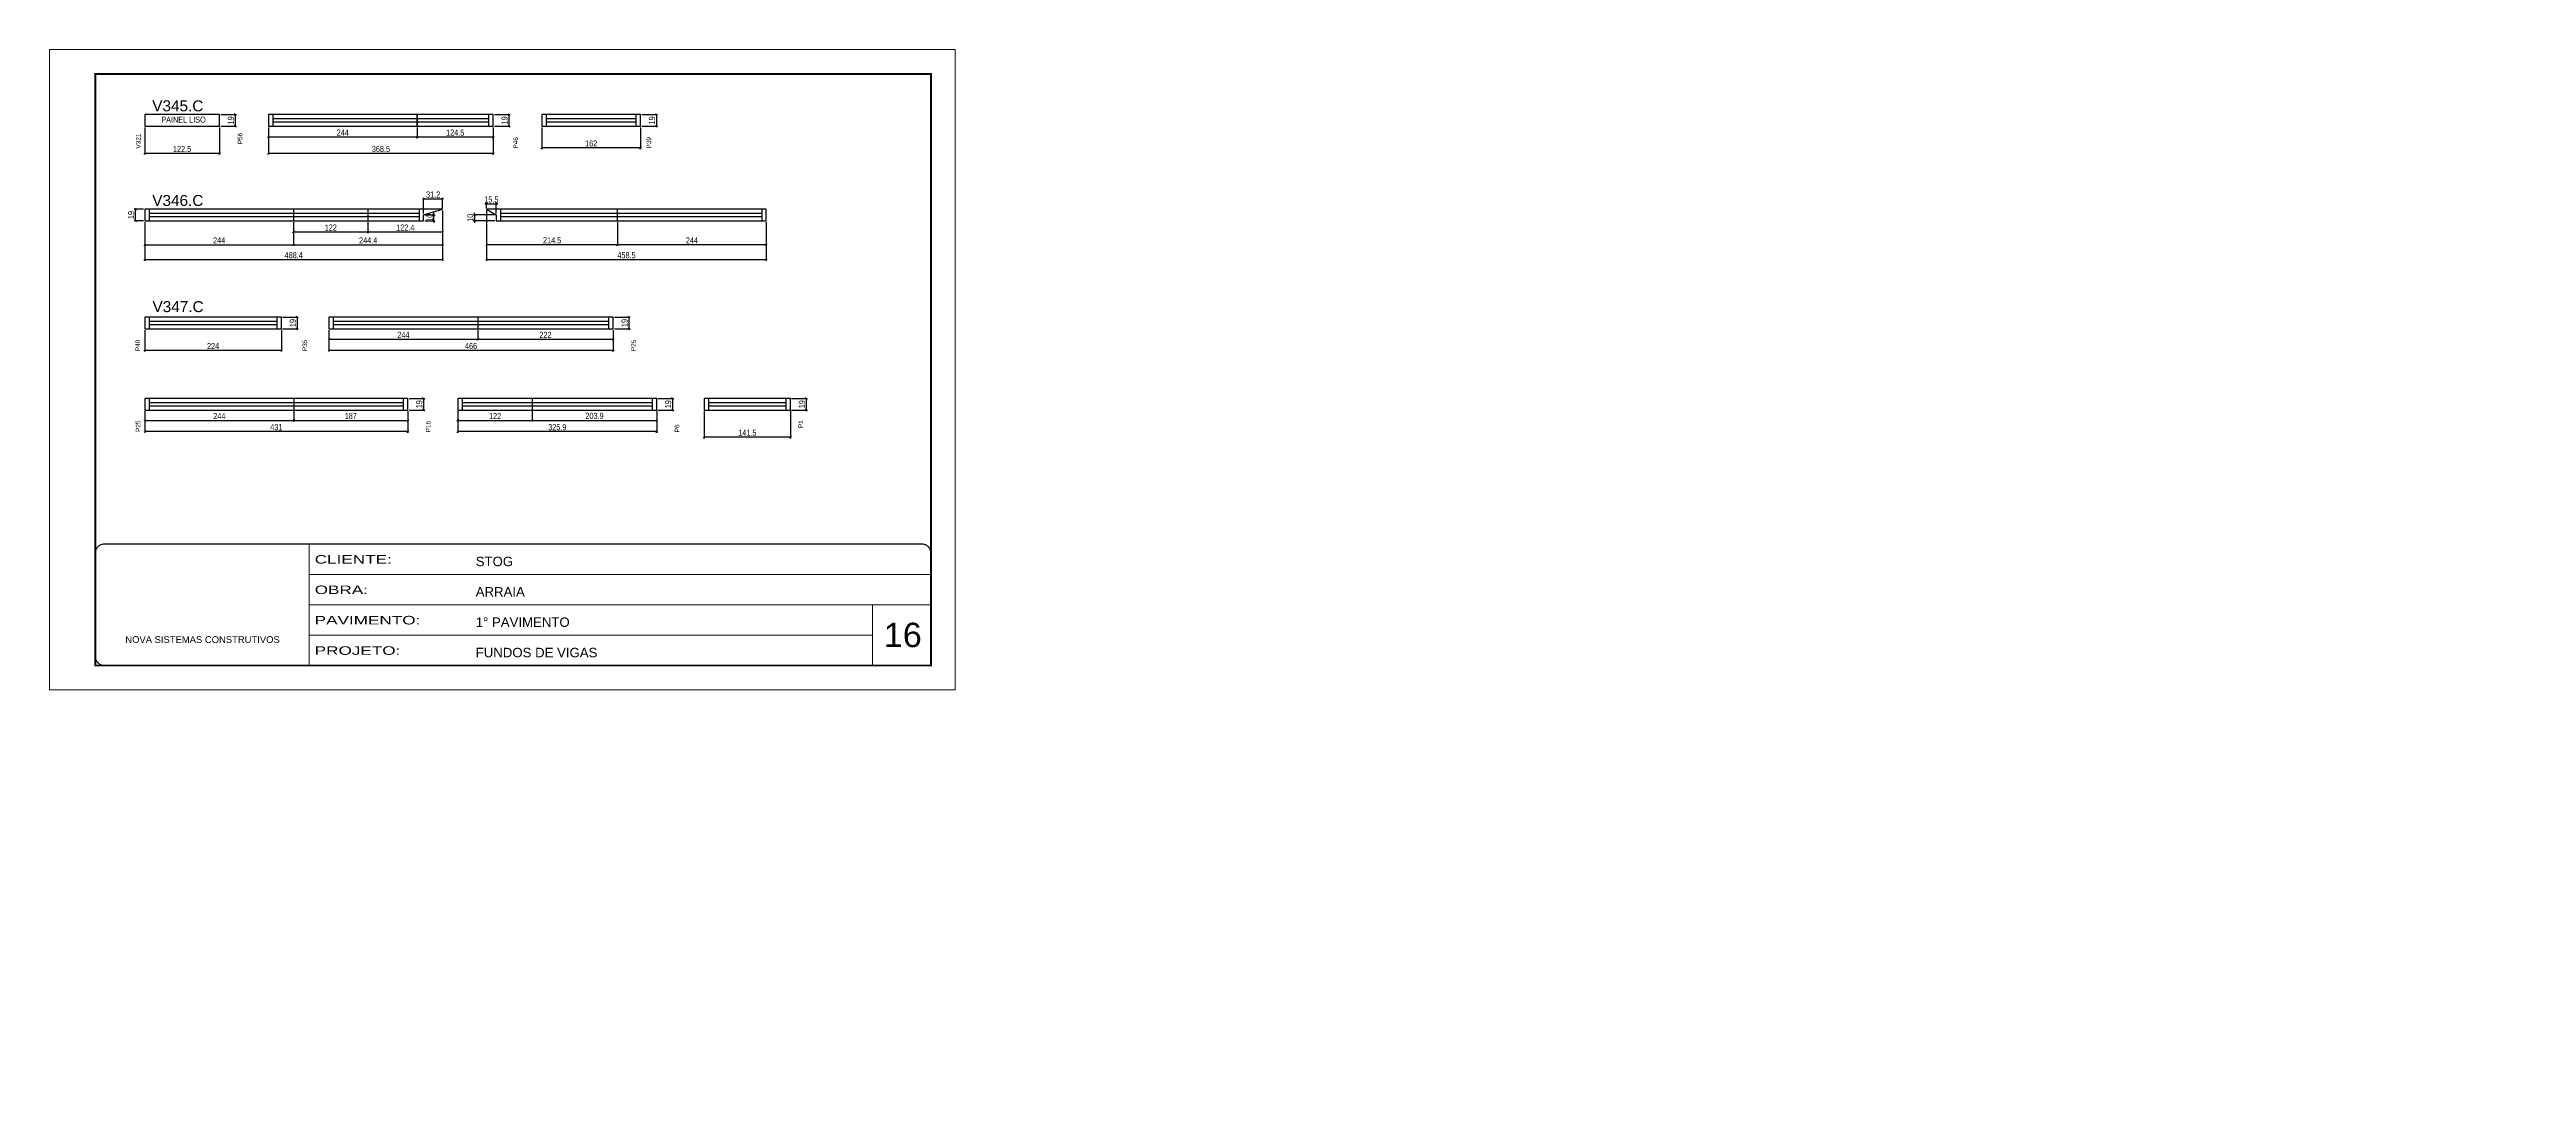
# Model space of a CAD drawing. Extents: x -3394 to 16474, y 3662 to 14397.
# Drawn here: x 9027 to 13088, y 9251 to 10951 of the extents above; entities that cross this region are included whole.
import ezdxf

# ---------------------------------------------------------------- set-up
doc = ezdxf.new("R2010")
doc.units = 0
doc.linetypes.add('CONTINUO', pattern=[0])
doc.linetypes.add('DASHED', pattern=[0.75, 0.5, -0.25])
doc.layers.get('0').update_dxf_attribs({"linetype": 'CONTINUOUS'})
doc.layers.get('Defpoints').update_dxf_attribs({"linetype": 'CONTINUOUS'})
for name, color, linetype in [('23', 7, 'CONTINUOUS'), ('COTA', 241, 'CONTINUOUS'), ('NOMENCLATURA', 7, 'CONTINUOUS'), ('Painéis', 200, 'CONTINUOUS'), ('SARR_2.2x7', 40, 'CONTINUOUS')]:
    doc.layers.add(name, color=color, linetype=linetype)
for name, color, linetype, lineweight in [('CARIMBO', 255, 'CONTINUOUS', 9), ('Folhas', 255, 'CONTINUOUS', 9), ('SARRAFO DE PRESSAO', 251, 'DASHED', 9)]:
    doc.layers.add(name, color=color, linetype=linetype, lineweight=lineweight)
doc.styles.add('ARIAL', font='arial.ttf')
doc.styles.add('COTA TECNICA', font='techl___.ttf', dxfattribs={"height": 10})
doc.styles.add('Tecnologia', font='')
doc.styles.get('Tecnologia').set_extended_font_data('Forgotten Futurist')
doc.dimstyles.new('PAINEL', dxfattribs={"dimtxt": 10, "dimasz": 3, "dimexe": 3, "dimexo": 3, "dimgap": 3, "dimtad": 1, "dimdec": 1, "dimzin": 12, "dimdsep": 46, "dimtxsty": 'COTA TECNICA', "dimblk1": 'OBLIQUE', "dimblk2": 'OBLIQUE', "dimsah": 1, "dimcen": 0.9, "dimclrd": 4, "dimclre": 4, "dimclrt": 240, "dimadec": 1, "dimazin": 3, "dimtfac": 1, "dimtdec": 1, "dimtmove": 0, "dimatfit": 3, "dimfxl": 1, "dimtolj": 1, "dimtzin": 12, "dimarcsym": 0})
pattern_1 = [(0, (0, 0), (0, 6.985), [5.08, -1.905]), (90, (0, 0), (-6.985, 4e-16), [5.08, -1.905])]

msp = doc.modelspace()

# ---------------------------------------------------------------- texts
at = {"layer": 'CARIMBO', "style": 'ARIAL'}
msp.add_text('16', height=40, dxfattribs=at).set_placement((10395.07, 9970.97))
at = {"layer": 'COTA', "color": 240, "linetype": 'Continuous', "insert": (9246.82, 10835.78), "char_height": 10, "attachment_point": 5, "style": 'COTA TECNICA'}
msp.add_mtext('\\A1;PAINEL LISO', dxfattribs=at)
at = {"layer": 'NOMENCLATURA', "linetype": 'Continuous', "style": 'ARIAL'}
for s, p in [('V345.C', (9195.58, 10849.52)), ('V346.C', (9195.58, 10694.33)), ('V347.C', (9196, 10520.29))]:
    msp.add_text(s, height=18, dxfattribs=at).set_placement(p)
for s, p in [('V321', (9176.55, 10788.4)), ('P56', (9343.39, 10795.44)), ('P46', (9795.06, 10788.4)), ('P39', (10013.63, 10788.4)), ('P40', (9175.66, 10456.2)), ('P35', (9449.5, 10456.2)), ('P25', (9988.4, 10456.2)), ('P25', (9176.24, 10323.7)), ('P16', (9651.72, 10323.06)), ('P6', (10059.76, 10323.06)), ('P1', (10262.59, 10330.09))]:
    msp.add_text(s, height=7.567, rotation=90, dxfattribs=at).set_placement(p)

# ---------------------------------------------------------------- blocks, each defined once
blk = doc.blocks.new('9999999999')
at = {"color": 30, "linetype": 'CONTINUO'}
for p, q in [((98564.6, 34230.2), (98564.6, 34429.4)), ((98564.6, 34379.6), (99584, 34379.6)), ((98564.6, 34329.8), (99488, 34329.8)), ((99584, 34329.8), (99488, 34329.8)), ((99488, 34329.8), (99488, 34230.2)), ((98564.6, 34280), (99488, 34280))]:
    blk.add_line(p, q, dxfattribs=at)
at = {"color": 30, "linetype": 'CONTINUO', "const_width": 2}
blk.add_lwpolyline([(99584, 34230.2), (99584, 34414.4, 0.414214), (99569, 34429.4), (98229, 34429.4, 0.414214), (98214, 34414.4), (98214, 34245.2, 0.414214), (98229, 34230.2), (99584, 34230.2)], format="xyb", dxfattribs=at)
at = {"layer": 'Folhas'}
blk.add_lwpolyline([(98139, 34190.2), (99624, 34190.2), (99624, 35240.2), (98139, 35240.2)], close=True, dxfattribs=at)
at = {"layer": 'Folhas', "color": 30, "const_width": 3}
blk.add_lwpolyline([(98214, 34230.2), (99584, 34230.2), (99584, 35200.2), (98214, 35200.2)], close=True, dxfattribs=at)
at = {"color": 7, "linetype": 'Continuous', "ltscale": 5, "style": 'ARIAL'}
for s, height, p in [('STOG', 15.48, (98837.7, 34393.1)), ('ARRAIA', 15.48, (98837.7, 34343.3)), ('NOVA SISTEMAS CONSTRUTIVOS', 11.059, (98263.2, 34267.2)), ('1° PAVIMENTO', 15.483, (98837.7, 34293.5)), ('FUNDOS DE VIGAS', 15.483, (98837.7, 34243.7))]:
    blk.add_text(s, height=height, dxfattribs=at).set_placement(p)
at = {"layer": 'Folhas', "color": 7, "style": 'Tecnologia', "width": 1.5}
for s, p in [('CLIENTE:', (98573.7, 34397.2)), ('OBRA:', (98573.7, 34347.3)), ('PAVIMENTO:', (98573.7, 34297.5)), ('PROJETO:', (98573.7, 34247.7))]:
    blk.add_text(s, height=14, dxfattribs=at).set_placement(p)
blk = doc.blocks.new('_Oblique')
at = {"color": 0, "linetype": 'ByBlock', "lineweight": -2}
blk.add_line((-0.5, -0.5), (0.5, 0.5), dxfattribs=at)
blk = doc.blocks.new('*D437')
at = {"layer": 'COTA', "color": 4, "linetype": 'Continuous', "lineweight": -2, "transparency": 16777216}
for p, q in [((9307.8, 10844.1), (9333.6, 10844.1)), ((9331.6, 10844.1), (9331.6, 10825.1)), ((9307.8, 10825.1), (9333.6, 10825.1))]:
    blk.add_line(p, q, dxfattribs=at)
at = {"layer": 'Defpoints', "color": 0, "linetype": 'Continuous', "transparency": 16777216}
for p in [(9305.8, 10844.1), (9305.8, 10825.1), (9331.6, 10825.1)]:
    blk.add_point(p, dxfattribs=at)
at = {"layer": 'COTA', "color": 4, "linetype": 'Continuous', "lineweight": -2, "transparency": 16777216, "xscale": 3, "yscale": 3, "zscale": 3}
for p, rotation in [((9331.6, 10844.1), 90), ((9331.6, 10825.1), 270)]:
    blk.add_blockref('_Oblique', p, dxfattribs=dict(at, rotation=rotation))
at = {"layer": 'COTA', "color": 240, "linetype": 'Continuous', "transparency": 16777216, "insert": (9324.5, 10834.6), "char_height": 10, "attachment_point": 5, "rotation": 90, "style": 'COTA TECNICA'}
blk.add_mtext('\\A1;19', dxfattribs=at)
blk = doc.blocks.new('*D438')
at = {"layer": 'COTA', "color": 4, "linetype": 'Continuous', "lineweight": -2, "transparency": 16777216}
for p, q in [((9183.3, 10823.1), (9183.3, 10778.6)), ((9305.8, 10823.1), (9305.8, 10778.6)), ((9305.8, 10780.6), (9183.3, 10780.6))]:
    blk.add_line(p, q, dxfattribs=at)
at = {"layer": 'Defpoints', "color": 0, "linetype": 'Continuous', "transparency": 16777216}
for p in [(9183.3, 10825.1), (9305.8, 10825.1), (9183.3, 10780.6)]:
    blk.add_point(p, dxfattribs=at)
at = {"layer": 'COTA', "color": 4, "linetype": 'Continuous', "lineweight": -2, "transparency": 16777216, "xscale": 3, "yscale": 3, "zscale": 3, "rotation": 180}
blk.add_blockref('_Oblique', (9183.3, 10780.6), dxfattribs=at)
at = {"layer": 'COTA', "color": 4, "linetype": 'Continuous', "lineweight": -2, "transparency": 16777216, "xscale": 3, "yscale": 3, "zscale": 3}
blk.add_blockref('_Oblique', (9305.8, 10780.6), dxfattribs=at)
at = {"layer": 'COTA', "color": 240, "linetype": 'Continuous', "transparency": 16777216, "insert": (9244.5, 10787.7), "char_height": 10, "attachment_point": 5, "style": 'COTA TECNICA'}
blk.add_mtext('\\A1;122.5', dxfattribs=at)
blk = doc.blocks.new('*D440')
at = {"layer": 'COTA', "color": 4, "linetype": 'Continuous', "lineweight": -2, "transparency": 16777216}
for p, q in [((9756.5, 10844.1), (9782.4, 10844.1)), ((9780.4, 10844.1), (9780.4, 10825.1)), ((9756.5, 10825.1), (9782.4, 10825.1))]:
    blk.add_line(p, q, dxfattribs=at)
at = {"layer": 'Defpoints', "color": 0, "linetype": 'Continuous', "transparency": 16777216}
for p in [(9754.5, 10844.1), (9754.5, 10825.1), (9780.4, 10825.1)]:
    blk.add_point(p, dxfattribs=at)
at = {"layer": 'COTA', "color": 4, "linetype": 'Continuous', "lineweight": -2, "transparency": 16777216, "xscale": 3, "yscale": 3, "zscale": 3}
for p, rotation in [((9780.4, 10844.1), 90), ((9780.4, 10825.1), 270)]:
    blk.add_blockref('_Oblique', p, dxfattribs=dict(at, rotation=rotation))
at = {"layer": 'COTA', "color": 240, "linetype": 'Continuous', "transparency": 16777216, "insert": (9773.3, 10834.6), "char_height": 10, "attachment_point": 5, "rotation": 90, "style": 'COTA TECNICA'}
blk.add_mtext('\\A1;19', dxfattribs=at)
blk = doc.blocks.new('*D441')
at = {"layer": 'COTA', "color": 4, "linetype": 'Continuous', "lineweight": -2, "transparency": 16777216}
for p, q in [((9386, 10823.1), (9386, 10778.6)), ((9754.5, 10823.1), (9754.5, 10778.6)), ((9754.5, 10780.6), (9386, 10780.6))]:
    blk.add_line(p, q, dxfattribs=at)
at = {"layer": 'Defpoints', "color": 0, "linetype": 'Continuous', "transparency": 16777216}
for p in [(9386, 10825.1), (9754.5, 10825.1), (9386, 10780.6)]:
    blk.add_point(p, dxfattribs=at)
at = {"layer": 'COTA', "color": 4, "linetype": 'Continuous', "lineweight": -2, "transparency": 16777216, "xscale": 3, "yscale": 3, "zscale": 3, "rotation": 180}
blk.add_blockref('_Oblique', (9386, 10780.6), dxfattribs=at)
at = {"layer": 'COTA', "color": 4, "linetype": 'Continuous', "lineweight": -2, "transparency": 16777216, "xscale": 3, "yscale": 3, "zscale": 3}
blk.add_blockref('_Oblique', (9754.5, 10780.6), dxfattribs=at)
at = {"layer": 'COTA', "color": 240, "linetype": 'Continuous', "transparency": 16777216, "insert": (9570.5, 10787.8), "char_height": 10, "attachment_point": 5, "style": 'COTA TECNICA'}
blk.add_mtext('\\A1;368.5', dxfattribs=at)
blk = doc.blocks.new('*D439')
at = {"layer": 'COTA', "color": 4, "linetype": 'Continuous', "lineweight": -2, "transparency": 16777216}
for p, q in [((9630, 10823.1), (9630, 10805.5)), ((9630, 10807.5), (9754.5, 10807.5)), ((9754.5, 10823.1), (9754.5, 10805.5))]:
    blk.add_line(p, q, dxfattribs=at)
at = {"layer": 'Defpoints', "color": 0, "linetype": 'Continuous', "transparency": 16777216}
for p in [(9630, 10825.1), (9754.5, 10825.1), (9754.5, 10807.5)]:
    blk.add_point(p, dxfattribs=at)
at = {"layer": 'COTA', "color": 4, "linetype": 'Continuous', "lineweight": -2, "transparency": 16777216, "xscale": 3, "yscale": 3, "zscale": 3, "rotation": 180}
blk.add_blockref('_Oblique', (9630, 10807.5), dxfattribs=at)
at = {"layer": 'COTA', "color": 4, "linetype": 'Continuous', "lineweight": -2, "transparency": 16777216, "xscale": 3, "yscale": 3, "zscale": 3}
blk.add_blockref('_Oblique', (9754.5, 10807.5), dxfattribs=at)
at = {"layer": 'COTA', "color": 240, "linetype": 'Continuous', "transparency": 16777216, "insert": (9692.3, 10814.6), "char_height": 10, "attachment_point": 5, "style": 'COTA TECNICA'}
blk.add_mtext('\\A1;124.5', dxfattribs=at)
blk = doc.blocks.new('*D442')
at = {"layer": 'COTA', "color": 4, "linetype": 'Continuous', "lineweight": -2, "transparency": 16777216}
for p, q in [((9386, 10823.1), (9386, 10805.5)), ((9386, 10807.5), (9630, 10807.5)), ((9630, 10823.1), (9630, 10805.5))]:
    blk.add_line(p, q, dxfattribs=at)
at = {"layer": 'Defpoints', "color": 0, "linetype": 'Continuous', "transparency": 16777216}
for p in [(9386, 10825.1), (9630, 10825.1), (9630, 10807.5)]:
    blk.add_point(p, dxfattribs=at)
at = {"layer": 'COTA', "color": 4, "linetype": 'Continuous', "lineweight": -2, "transparency": 16777216, "xscale": 3, "yscale": 3, "zscale": 3, "rotation": 180}
blk.add_blockref('_Oblique', (9386, 10807.5), dxfattribs=at)
at = {"layer": 'COTA', "color": 4, "linetype": 'Continuous', "lineweight": -2, "transparency": 16777216, "xscale": 3, "yscale": 3, "zscale": 3}
blk.add_blockref('_Oblique', (9630, 10807.5), dxfattribs=at)
at = {"layer": 'COTA', "color": 240, "linetype": 'Continuous', "transparency": 16777216, "insert": (9508, 10814.6), "char_height": 10, "attachment_point": 5, "style": 'COTA TECNICA'}
blk.add_mtext('\\A1;244', dxfattribs=at)
blk = doc.blocks.new('*D443')
at = {"layer": 'COTA', "color": 4, "linetype": 'Continuous', "lineweight": -2, "transparency": 16777216}
for p, q in [((9183.3, 10667.9), (9183.3, 10628.7)), ((9427.3, 10667.9), (9427.3, 10628.7)), ((9183.3, 10630.7), (9427.3, 10630.7))]:
    blk.add_line(p, q, dxfattribs=at)
at = {"layer": 'Defpoints', "color": 0, "linetype": 'Continuous', "transparency": 16777216}
for p in [(9183.3, 10669.9), (9427.3, 10669.9), (9427.3, 10630.7)]:
    blk.add_point(p, dxfattribs=at)
at = {"layer": 'COTA', "color": 4, "linetype": 'Continuous', "lineweight": -2, "transparency": 16777216, "xscale": 3, "yscale": 3, "zscale": 3, "rotation": 180}
blk.add_blockref('_Oblique', (9183.3, 10630.7), dxfattribs=at)
at = {"layer": 'COTA', "color": 4, "linetype": 'Continuous', "lineweight": -2, "transparency": 16777216, "xscale": 3, "yscale": 3, "zscale": 3}
blk.add_blockref('_Oblique', (9427.3, 10630.7), dxfattribs=at)
at = {"layer": 'COTA', "color": 240, "linetype": 'Continuous', "transparency": 16777216, "insert": (9305.3, 10637.8), "char_height": 10, "attachment_point": 5, "style": 'COTA TECNICA'}
blk.add_mtext('\\A1;244', dxfattribs=at)
blk = doc.blocks.new('*D444')
at = {"layer": 'COTA', "color": 4, "linetype": 'Continuous', "lineweight": -2, "transparency": 16777216}
for p, q in [((9671.7, 10686.9), (9671.7, 10628.7)), ((9427.3, 10667.9), (9427.3, 10628.7)), ((9427.3, 10630.7), (9671.7, 10630.7))]:
    blk.add_line(p, q, dxfattribs=at)
at = {"layer": 'Defpoints', "color": 0, "linetype": 'Continuous', "transparency": 16777216}
for p in [(9671.7, 10688.9), (9427.3, 10669.9), (9671.7, 10630.7)]:
    blk.add_point(p, dxfattribs=at)
at = {"layer": 'COTA', "color": 4, "linetype": 'Continuous', "lineweight": -2, "transparency": 16777216, "xscale": 3, "yscale": 3, "zscale": 3, "rotation": 180}
blk.add_blockref('_Oblique', (9427.3, 10630.7), dxfattribs=at)
at = {"layer": 'COTA', "color": 4, "linetype": 'Continuous', "lineweight": -2, "transparency": 16777216, "xscale": 3, "yscale": 3, "zscale": 3}
blk.add_blockref('_Oblique', (9671.7, 10630.7), dxfattribs=at)
at = {"layer": 'COTA', "color": 240, "linetype": 'Continuous', "transparency": 16777216, "insert": (9549.5, 10637.8), "char_height": 10, "attachment_point": 5, "style": 'COTA TECNICA'}
blk.add_mtext('\\A1;244.4', dxfattribs=at)
blk = doc.blocks.new('*D445')
at = {"layer": 'COTA', "color": 4, "linetype": 'Continuous', "lineweight": -2, "transparency": 16777216}
for p, q in [((9427.3, 10667.9), (9427.3, 10649.9)), ((9427.3, 10651.9), (9549.3, 10651.9)), ((9549.3, 10667.9), (9549.3, 10649.9))]:
    blk.add_line(p, q, dxfattribs=at)
at = {"layer": 'Defpoints', "color": 0, "linetype": 'Continuous', "transparency": 16777216}
for p in [(9427.3, 10669.9), (9549.3, 10669.9), (9549.3, 10651.9)]:
    blk.add_point(p, dxfattribs=at)
at = {"layer": 'COTA', "color": 4, "linetype": 'Continuous', "lineweight": -2, "transparency": 16777216, "xscale": 3, "yscale": 3, "zscale": 3, "rotation": 180}
blk.add_blockref('_Oblique', (9427.3, 10651.9), dxfattribs=at)
at = {"layer": 'COTA', "color": 4, "linetype": 'Continuous', "lineweight": -2, "transparency": 16777216, "xscale": 3, "yscale": 3, "zscale": 3}
blk.add_blockref('_Oblique', (9549.3, 10651.9), dxfattribs=at)
at = {"layer": 'COTA', "color": 240, "linetype": 'Continuous', "transparency": 16777216, "insert": (9488.3, 10658.9), "char_height": 10, "attachment_point": 5, "style": 'COTA TECNICA'}
blk.add_mtext('\\A1;122', dxfattribs=at)
blk = doc.blocks.new('*D446')
at = {"layer": 'COTA', "color": 4, "linetype": 'Continuous', "lineweight": -2, "transparency": 16777216}
for p, q in [((9671.7, 10686.9), (9671.7, 10649.9)), ((9549.3, 10667.9), (9549.3, 10649.9)), ((9549.3, 10651.9), (9671.7, 10651.9))]:
    blk.add_line(p, q, dxfattribs=at)
at = {"layer": 'Defpoints', "color": 0, "linetype": 'Continuous', "transparency": 16777216}
for p in [(9671.7, 10688.9), (9549.3, 10669.9), (9671.7, 10651.9)]:
    blk.add_point(p, dxfattribs=at)
at = {"layer": 'COTA', "color": 4, "linetype": 'Continuous', "lineweight": -2, "transparency": 16777216, "xscale": 3, "yscale": 3, "zscale": 3, "rotation": 180}
blk.add_blockref('_Oblique', (9549.3, 10651.9), dxfattribs=at)
at = {"layer": 'COTA', "color": 4, "linetype": 'Continuous', "lineweight": -2, "transparency": 16777216, "xscale": 3, "yscale": 3, "zscale": 3}
blk.add_blockref('_Oblique', (9671.7, 10651.9), dxfattribs=at)
at = {"layer": 'COTA', "color": 240, "linetype": 'Continuous', "transparency": 16777216, "insert": (9610.5, 10658.9), "char_height": 10, "attachment_point": 5, "style": 'COTA TECNICA'}
blk.add_mtext('\\A1;122.4', dxfattribs=at)
blk = doc.blocks.new('*D447')
at = {"layer": 'COTA', "color": 4, "linetype": 'Continuous', "lineweight": -2, "transparency": 16777216}
for p, q in [((9181.3, 10688.9), (9166.1, 10688.9)), ((9168.1, 10669.9), (9168.1, 10688.9)), ((9181.3, 10669.9), (9166.1, 10669.9))]:
    blk.add_line(p, q, dxfattribs=at)
at = {"layer": 'Defpoints', "color": 0, "linetype": 'Continuous', "transparency": 16777216}
for p in [(9168.1, 10688.9), (9183.3, 10688.9), (9183.3, 10669.9)]:
    blk.add_point(p, dxfattribs=at)
at = {"layer": 'COTA', "color": 4, "linetype": 'Continuous', "lineweight": -2, "transparency": 16777216, "xscale": 3, "yscale": 3, "zscale": 3}
for p, rotation in [((9168.1, 10688.9), 90), ((9168.1, 10669.9), 270)]:
    blk.add_blockref('_Oblique', p, dxfattribs=dict(at, rotation=rotation))
at = {"layer": 'COTA', "color": 240, "linetype": 'Continuous', "transparency": 16777216, "insert": (9161, 10679.4), "char_height": 10, "attachment_point": 5, "rotation": 90, "style": 'COTA TECNICA'}
blk.add_mtext('\\A1;19', dxfattribs=at)
blk = doc.blocks.new('*D448')
at = {"layer": 'COTA', "color": 4, "linetype": 'Continuous', "lineweight": -2, "transparency": 16777216}
for p, q in [((9657.3, 10679.9), (9657.3, 10682.9)), ((9642.5, 10679.9), (9659.3, 10679.9)), ((9642.5, 10669.9), (9659.3, 10669.9)), ((9657.3, 10669.9), (9657.3, 10679.9)), ((9657.3, 10669.9), (9657.3, 10666.9))]:
    blk.add_line(p, q, dxfattribs=at)
at = {"layer": 'Defpoints', "color": 0, "linetype": 'Continuous', "transparency": 16777216}
for p in [(9640.5, 10679.9), (9640.5, 10669.9), (9657.3, 10679.9)]:
    blk.add_point(p, dxfattribs=at)
at = {"layer": 'COTA', "color": 4, "linetype": 'Continuous', "lineweight": -2, "transparency": 16777216, "xscale": 3, "yscale": 3, "zscale": 3}
for p, rotation in [((9657.3, 10679.9), 270), ((9657.3, 10669.9), 90)]:
    blk.add_blockref('_Oblique', p, dxfattribs=dict(at, rotation=rotation))
at = {"layer": 'COTA', "color": 240, "linetype": 'Continuous', "transparency": 16777216, "insert": (9650.2, 10674.9), "char_height": 10, "attachment_point": 5, "rotation": 90, "style": 'COTA TECNICA'}
blk.add_mtext('\\A1;10', dxfattribs=at)
blk = doc.blocks.new('*D449')
at = {"layer": 'COTA', "color": 4, "linetype": 'Continuous', "lineweight": -2, "transparency": 16777216}
for p, q in [((9640.5, 10681.9), (9640.5, 10707.8)), ((9640.5, 10705.8), (9671.7, 10705.8)), ((9671.7, 10690.9), (9671.7, 10707.8))]:
    blk.add_line(p, q, dxfattribs=at)
at = {"layer": 'Defpoints', "color": 0, "linetype": 'Continuous', "transparency": 16777216}
for p in [(9671.7, 10705.8), (9671.7, 10688.9), (9640.5, 10679.9)]:
    blk.add_point(p, dxfattribs=at)
at = {"layer": 'COTA', "color": 4, "linetype": 'Continuous', "lineweight": -2, "transparency": 16777216, "xscale": 3, "yscale": 3, "zscale": 3, "rotation": 180}
blk.add_blockref('_Oblique', (9640.5, 10705.8), dxfattribs=at)
at = {"layer": 'COTA', "color": 4, "linetype": 'Continuous', "lineweight": -2, "transparency": 16777216, "xscale": 3, "yscale": 3, "zscale": 3}
blk.add_blockref('_Oblique', (9671.7, 10705.8), dxfattribs=at)
at = {"layer": 'COTA', "color": 240, "linetype": 'Continuous', "transparency": 16777216, "insert": (9656.1, 10713), "char_height": 10, "attachment_point": 5, "style": 'COTA TECNICA'}
blk.add_mtext('\\A1;31.2', dxfattribs=at)
blk = doc.blocks.new('*D450')
at = {"layer": 'COTA', "color": 4, "linetype": 'Continuous', "lineweight": -2, "transparency": 16777216}
for p, q in [((9671.7, 10686.9), (9671.7, 10604.4)), ((9183.3, 10667.9), (9183.3, 10604.4)), ((9183.3, 10606.4), (9671.7, 10606.4))]:
    blk.add_line(p, q, dxfattribs=at)
at = {"layer": 'Defpoints', "color": 0, "linetype": 'Continuous', "transparency": 16777216}
for p in [(9671.7, 10688.9), (9183.3, 10669.9), (9671.7, 10606.4)]:
    blk.add_point(p, dxfattribs=at)
at = {"layer": 'COTA', "color": 4, "linetype": 'Continuous', "lineweight": -2, "transparency": 16777216, "xscale": 3, "yscale": 3, "zscale": 3, "rotation": 180}
blk.add_blockref('_Oblique', (9183.3, 10606.4), dxfattribs=at)
at = {"layer": 'COTA', "color": 4, "linetype": 'Continuous', "lineweight": -2, "transparency": 16777216, "xscale": 3, "yscale": 3, "zscale": 3}
blk.add_blockref('_Oblique', (9671.7, 10606.4), dxfattribs=at)
at = {"layer": 'COTA', "color": 240, "linetype": 'Continuous', "transparency": 16777216, "insert": (9427.5, 10613.5), "char_height": 10, "attachment_point": 5, "style": 'COTA TECNICA'}
blk.add_mtext('\\A1;488.4', dxfattribs=at)
blk = doc.blocks.new('*D451')
at = {"layer": 'COTA', "color": 4, "linetype": 'Continuous', "lineweight": -2, "transparency": 16777216}
for p, q in [((9958.3, 10667.9), (9958.3, 10628.7)), ((10202.3, 10667.9), (10202.3, 10628.7)), ((10202.3, 10630.7), (9958.3, 10630.7))]:
    blk.add_line(p, q, dxfattribs=at)
at = {"layer": 'Defpoints', "color": 0, "linetype": 'Continuous', "transparency": 16777216}
for p in [(9958.3, 10669.9), (10202.3, 10669.9), (9958.3, 10630.7)]:
    blk.add_point(p, dxfattribs=at)
at = {"layer": 'COTA', "color": 4, "linetype": 'Continuous', "lineweight": -2, "transparency": 16777216, "xscale": 3, "yscale": 3, "zscale": 3, "rotation": 180}
blk.add_blockref('_Oblique', (9958.3, 10630.7), dxfattribs=at)
at = {"layer": 'COTA', "color": 4, "linetype": 'Continuous', "lineweight": -2, "transparency": 16777216, "xscale": 3, "yscale": 3, "zscale": 3}
blk.add_blockref('_Oblique', (10202.3, 10630.7), dxfattribs=at)
at = {"layer": 'COTA', "color": 240, "linetype": 'Continuous', "transparency": 16777216, "insert": (10080.3, 10637.8), "char_height": 10, "attachment_point": 5, "style": 'COTA TECNICA'}
blk.add_mtext('\\A1;244', dxfattribs=at)
blk = doc.blocks.new('*D452')
at = {"layer": 'COTA', "color": 4, "linetype": 'Continuous', "lineweight": -2, "transparency": 16777216}
for p, q in [((9743.8, 10686.9), (9743.8, 10628.7)), ((9958.3, 10667.9), (9958.3, 10628.7)), ((9958.3, 10630.7), (9743.8, 10630.7))]:
    blk.add_line(p, q, dxfattribs=at)
at = {"layer": 'Defpoints', "color": 0, "linetype": 'Continuous', "transparency": 16777216}
for p in [(9743.8, 10688.9), (9958.3, 10669.9), (9743.8, 10630.7)]:
    blk.add_point(p, dxfattribs=at)
at = {"layer": 'COTA', "color": 4, "linetype": 'Continuous', "lineweight": -2, "transparency": 16777216, "xscale": 3, "yscale": 3, "zscale": 3, "rotation": 180}
blk.add_blockref('_Oblique', (9743.8, 10630.7), dxfattribs=at)
at = {"layer": 'COTA', "color": 4, "linetype": 'Continuous', "lineweight": -2, "transparency": 16777216, "xscale": 3, "yscale": 3, "zscale": 3}
blk.add_blockref('_Oblique', (9958.3, 10630.7), dxfattribs=at)
at = {"layer": 'COTA', "color": 240, "linetype": 'Continuous', "transparency": 16777216, "insert": (9851.1, 10637.9), "char_height": 10, "attachment_point": 5, "style": 'COTA TECNICA'}
blk.add_mtext('\\A1;214.5', dxfattribs=at)
blk = doc.blocks.new('*D453')
at = {"layer": 'COTA', "color": 4, "linetype": 'Continuous', "lineweight": -2, "transparency": 16777216}
for p, q in [((9743.8, 10686.9), (9743.8, 10604.4)), ((10202.3, 10667.9), (10202.3, 10604.4)), ((9743.8, 10606.4), (10202.3, 10606.4))]:
    blk.add_line(p, q, dxfattribs=at)
at = {"layer": 'Defpoints', "color": 0, "linetype": 'Continuous', "transparency": 16777216}
for p in [(9743.8, 10688.9), (10202.3, 10669.9), (10202.3, 10606.4)]:
    blk.add_point(p, dxfattribs=at)
at = {"layer": 'COTA', "color": 4, "linetype": 'Continuous', "lineweight": -2, "transparency": 16777216, "xscale": 3, "yscale": 3, "zscale": 3, "rotation": 180}
blk.add_blockref('_Oblique', (9743.8, 10606.4), dxfattribs=at)
at = {"layer": 'COTA', "color": 4, "linetype": 'Continuous', "lineweight": -2, "transparency": 16777216, "xscale": 3, "yscale": 3, "zscale": 3}
blk.add_blockref('_Oblique', (10202.3, 10606.4), dxfattribs=at)
at = {"layer": 'COTA', "color": 240, "linetype": 'Continuous', "transparency": 16777216, "insert": (9973.1, 10613.5), "char_height": 10, "attachment_point": 5, "style": 'COTA TECNICA'}
blk.add_mtext('\\A1;458.5', dxfattribs=at)
blk = doc.blocks.new('*D454')
at = {"layer": 'COTA', "color": 4, "linetype": 'Continuous', "lineweight": -2, "transparency": 16777216}
for p, q in [((9724.1, 10679.9), (9724.1, 10682.9)), ((9757.3, 10679.9), (9722.1, 10679.9)), ((9757.3, 10669.9), (9722.1, 10669.9)), ((9724.1, 10679.9), (9724.1, 10669.9)), ((9724.1, 10669.9), (9724.1, 10666.9))]:
    blk.add_line(p, q, dxfattribs=at)
at = {"layer": 'Defpoints', "color": 0, "linetype": 'Continuous', "transparency": 16777216}
for p in [(9724.1, 10669.9), (9759.3, 10679.9), (9759.3, 10669.9)]:
    blk.add_point(p, dxfattribs=at)
at = {"layer": 'COTA', "color": 4, "linetype": 'Continuous', "lineweight": -2, "transparency": 16777216, "xscale": 3, "yscale": 3, "zscale": 3}
for p, rotation in [((9724.1, 10679.9), 270), ((9724.1, 10669.9), 90)]:
    blk.add_blockref('_Oblique', p, dxfattribs=dict(at, rotation=rotation))
at = {"layer": 'COTA', "color": 240, "linetype": 'Continuous', "transparency": 16777216, "insert": (9717, 10674.9), "char_height": 10, "attachment_point": 5, "rotation": 90, "style": 'COTA TECNICA'}
blk.add_mtext('\\A1;10', dxfattribs=at)
blk = doc.blocks.new('*D455')
at = {"layer": 'COTA', "color": 4, "linetype": 'Continuous', "lineweight": -2, "transparency": 16777216}
for p, q in [((9743.8, 10697.8), (9740.8, 10697.8)), ((9743.8, 10690.9), (9743.8, 10699.8)), ((9743.8, 10697.8), (9759.3, 10697.8)), ((9759.3, 10681.9), (9759.3, 10699.8)), ((9759.3, 10697.8), (9762.3, 10697.8))]:
    blk.add_line(p, q, dxfattribs=at)
at = {"layer": 'Defpoints', "color": 0, "linetype": 'Continuous', "transparency": 16777216}
for p in [(9743.8, 10688.9), (9759.3, 10697.8), (9759.3, 10679.9)]:
    blk.add_point(p, dxfattribs=at)
at = {"layer": 'COTA', "color": 4, "linetype": 'Continuous', "lineweight": -2, "transparency": 16777216, "xscale": 3, "yscale": 3, "zscale": 3}
blk.add_blockref('_Oblique', (9743.8, 10697.8), dxfattribs=at)
at = {"layer": 'COTA', "color": 4, "linetype": 'Continuous', "lineweight": -2, "transparency": 16777216, "xscale": 3, "yscale": 3, "zscale": 3, "rotation": 180}
blk.add_blockref('_Oblique', (9759.3, 10697.8), dxfattribs=at)
at = {"layer": 'COTA', "color": 240, "linetype": 'Continuous', "transparency": 16777216, "insert": (9751.6, 10704.9), "char_height": 10, "attachment_point": 5, "style": 'COTA TECNICA'}
blk.add_mtext('\\A1;15.5', dxfattribs=at)
blk = doc.blocks.new('*D456')
at = {"layer": 'COTA', "color": 4, "linetype": 'Continuous', "lineweight": -2, "transparency": 16777216}
for p, q in [((9409.3, 10511.9), (9435.1, 10511.9)), ((9409.3, 10492.9), (9435.1, 10492.9)), ((9433.1, 10511.9), (9433.1, 10492.9))]:
    blk.add_line(p, q, dxfattribs=at)
at = {"layer": 'Defpoints', "color": 0, "linetype": 'Continuous', "transparency": 16777216}
for p in [(9407.3, 10511.9), (9407.3, 10492.9), (9433.1, 10492.9)]:
    blk.add_point(p, dxfattribs=at)
at = {"layer": 'COTA', "color": 4, "linetype": 'Continuous', "lineweight": -2, "transparency": 16777216, "xscale": 3, "yscale": 3, "zscale": 3}
for p, rotation in [((9433.1, 10511.9), 90), ((9433.1, 10492.9), 270)]:
    blk.add_blockref('_Oblique', p, dxfattribs=dict(at, rotation=rotation))
at = {"layer": 'COTA', "color": 240, "linetype": 'Continuous', "transparency": 16777216, "insert": (9426, 10502.4), "char_height": 10, "attachment_point": 5, "rotation": 90, "style": 'COTA TECNICA'}
blk.add_mtext('\\A1;19', dxfattribs=at)
blk = doc.blocks.new('*D457')
at = {"layer": 'COTA', "color": 4, "linetype": 'Continuous', "lineweight": -2, "transparency": 16777216}
for p, q in [((9183.3, 10490.9), (9183.3, 10455.5)), ((9407.3, 10490.9), (9407.3, 10455.5)), ((9407.3, 10457.5), (9183.3, 10457.5))]:
    blk.add_line(p, q, dxfattribs=at)
at = {"layer": 'Defpoints', "color": 0, "linetype": 'Continuous', "transparency": 16777216}
for p in [(9183.3, 10492.9), (9407.3, 10492.9), (9183.3, 10457.5)]:
    blk.add_point(p, dxfattribs=at)
at = {"layer": 'COTA', "color": 4, "linetype": 'Continuous', "lineweight": -2, "transparency": 16777216, "xscale": 3, "yscale": 3, "zscale": 3, "rotation": 180}
blk.add_blockref('_Oblique', (9183.3, 10457.5), dxfattribs=at)
at = {"layer": 'COTA', "color": 4, "linetype": 'Continuous', "lineweight": -2, "transparency": 16777216, "xscale": 3, "yscale": 3, "zscale": 3}
blk.add_blockref('_Oblique', (9407.3, 10457.5), dxfattribs=at)
at = {"layer": 'COTA', "color": 240, "linetype": 'Continuous', "transparency": 16777216, "insert": (9295.3, 10464.6), "char_height": 10, "attachment_point": 5, "style": 'COTA TECNICA'}
blk.add_mtext('\\A1;224', dxfattribs=at)
blk = doc.blocks.new('*D458')
at = {"layer": 'COTA', "color": 4, "linetype": 'Continuous', "lineweight": -2, "transparency": 16777216}
for p, q in [((9953.2, 10511.9), (9979.1, 10511.9)), ((9953.2, 10492.9), (9979.1, 10492.9)), ((9977.1, 10511.9), (9977.1, 10492.9))]:
    blk.add_line(p, q, dxfattribs=at)
at = {"layer": 'Defpoints', "color": 0, "linetype": 'Continuous', "transparency": 16777216}
for p in [(9951.2, 10511.9), (9951.2, 10492.9), (9977.1, 10492.9)]:
    blk.add_point(p, dxfattribs=at)
at = {"layer": 'COTA', "color": 4, "linetype": 'Continuous', "lineweight": -2, "transparency": 16777216, "xscale": 3, "yscale": 3, "zscale": 3}
for p, rotation in [((9977.1, 10511.9), 90), ((9977.1, 10492.9), 270)]:
    blk.add_blockref('_Oblique', p, dxfattribs=dict(at, rotation=rotation))
at = {"layer": 'COTA', "color": 240, "linetype": 'Continuous', "transparency": 16777216, "insert": (9970, 10502.4), "char_height": 10, "attachment_point": 5, "rotation": 90, "style": 'COTA TECNICA'}
blk.add_mtext('\\A1;19', dxfattribs=at)
blk = doc.blocks.new('*D459')
at = {"layer": 'COTA', "color": 4, "linetype": 'Continuous', "lineweight": -2, "transparency": 16777216}
for p, q in [((9485.3, 10490.9), (9485.3, 10455.5)), ((9951.2, 10490.9), (9951.2, 10455.5)), ((9951.2, 10457.5), (9485.3, 10457.5))]:
    blk.add_line(p, q, dxfattribs=at)
at = {"layer": 'Defpoints', "color": 0, "linetype": 'Continuous', "transparency": 16777216}
for p in [(9485.3, 10492.9), (9951.2, 10492.9), (9485.3, 10457.5)]:
    blk.add_point(p, dxfattribs=at)
at = {"layer": 'COTA', "color": 4, "linetype": 'Continuous', "lineweight": -2, "transparency": 16777216, "xscale": 3, "yscale": 3, "zscale": 3, "rotation": 180}
blk.add_blockref('_Oblique', (9485.3, 10457.5), dxfattribs=at)
at = {"layer": 'COTA', "color": 4, "linetype": 'Continuous', "lineweight": -2, "transparency": 16777216, "xscale": 3, "yscale": 3, "zscale": 3}
blk.add_blockref('_Oblique', (9951.2, 10457.5), dxfattribs=at)
at = {"layer": 'COTA', "color": 240, "linetype": 'Continuous', "transparency": 16777216, "insert": (9718.3, 10464.6), "char_height": 10, "attachment_point": 5, "style": 'COTA TECNICA'}
blk.add_mtext('\\A1;466', dxfattribs=at)
blk = doc.blocks.new('*D460')
at = {"layer": 'COTA', "color": 4, "linetype": 'Continuous', "lineweight": -2, "transparency": 16777216}
for p, q in [((9485.3, 10490.9), (9485.3, 10474)), ((9729.3, 10490.9), (9729.3, 10474)), ((9485.3, 10476), (9729.3, 10476))]:
    blk.add_line(p, q, dxfattribs=at)
at = {"layer": 'Defpoints', "color": 0, "linetype": 'Continuous', "transparency": 16777216}
for p in [(9485.3, 10492.9), (9729.3, 10492.9), (9729.3, 10476)]:
    blk.add_point(p, dxfattribs=at)
at = {"layer": 'COTA', "color": 4, "linetype": 'Continuous', "lineweight": -2, "transparency": 16777216, "xscale": 3, "yscale": 3, "zscale": 3, "rotation": 180}
blk.add_blockref('_Oblique', (9485.3, 10476), dxfattribs=at)
at = {"layer": 'COTA', "color": 4, "linetype": 'Continuous', "lineweight": -2, "transparency": 16777216, "xscale": 3, "yscale": 3, "zscale": 3}
blk.add_blockref('_Oblique', (9729.3, 10476), dxfattribs=at)
at = {"layer": 'COTA', "color": 240, "linetype": 'Continuous', "transparency": 16777216, "insert": (9607.3, 10483), "char_height": 10, "attachment_point": 5, "style": 'COTA TECNICA'}
blk.add_mtext('\\A1;244', dxfattribs=at)
blk = doc.blocks.new('*D461')
at = {"layer": 'COTA', "color": 4, "linetype": 'Continuous', "lineweight": -2, "transparency": 16777216}
for p, q in [((9729.3, 10490.9), (9729.3, 10474)), ((9951.2, 10490.9), (9951.2, 10474)), ((9729.3, 10476), (9951.2, 10476))]:
    blk.add_line(p, q, dxfattribs=at)
at = {"layer": 'Defpoints', "color": 0, "linetype": 'Continuous', "transparency": 16777216}
for p in [(9729.3, 10492.9), (9951.2, 10492.9), (9951.2, 10476)]:
    blk.add_point(p, dxfattribs=at)
at = {"layer": 'COTA', "color": 4, "linetype": 'Continuous', "lineweight": -2, "transparency": 16777216, "xscale": 3, "yscale": 3, "zscale": 3, "rotation": 180}
blk.add_blockref('_Oblique', (9729.3, 10476), dxfattribs=at)
at = {"layer": 'COTA', "color": 4, "linetype": 'Continuous', "lineweight": -2, "transparency": 16777216, "xscale": 3, "yscale": 3, "zscale": 3}
blk.add_blockref('_Oblique', (9951.2, 10476), dxfattribs=at)
at = {"layer": 'COTA', "color": 240, "linetype": 'Continuous', "transparency": 16777216, "insert": (9840.3, 10483), "char_height": 10, "attachment_point": 5, "style": 'COTA TECNICA'}
blk.add_mtext('\\A1;222', dxfattribs=at)
blk = doc.blocks.new('*D462')
at = {"layer": 'COTA', "color": 4, "linetype": 'Continuous', "lineweight": -2, "transparency": 16777216}
for p, q in [((9616.6, 10378.7), (9642.4, 10378.7)), ((9616.6, 10359.7), (9642.4, 10359.7)), ((9640.4, 10378.7), (9640.4, 10359.7))]:
    blk.add_line(p, q, dxfattribs=at)
at = {"layer": 'Defpoints', "color": 0, "linetype": 'Continuous', "transparency": 16777216}
for p in [(9614.6, 10378.7), (9614.6, 10359.7), (9640.4, 10359.7)]:
    blk.add_point(p, dxfattribs=at)
at = {"layer": 'COTA', "color": 4, "linetype": 'Continuous', "lineweight": -2, "transparency": 16777216, "xscale": 3, "yscale": 3, "zscale": 3}
for p, rotation in [((9640.4, 10378.7), 90), ((9640.4, 10359.7), 270)]:
    blk.add_blockref('_Oblique', p, dxfattribs=dict(at, rotation=rotation))
at = {"layer": 'COTA', "color": 240, "linetype": 'Continuous', "transparency": 16777216, "insert": (9633.3, 10369.2), "char_height": 10, "attachment_point": 5, "rotation": 90, "style": 'COTA TECNICA'}
blk.add_mtext('\\A1;19', dxfattribs=at)
blk = doc.blocks.new('*D463')
at = {"layer": 'COTA', "color": 4, "linetype": 'Continuous', "lineweight": -2, "transparency": 16777216}
for p, q in [((9183.6, 10357.7), (9183.6, 10322.4)), ((9614.6, 10357.7), (9614.6, 10322.4)), ((9614.6, 10324.4), (9183.6, 10324.4))]:
    blk.add_line(p, q, dxfattribs=at)
at = {"layer": 'Defpoints', "color": 0, "linetype": 'Continuous', "transparency": 16777216}
for p in [(9183.6, 10359.7), (9614.6, 10359.7), (9183.6, 10324.4)]:
    blk.add_point(p, dxfattribs=at)
at = {"layer": 'COTA', "color": 4, "linetype": 'Continuous', "lineweight": -2, "transparency": 16777216, "xscale": 3, "yscale": 3, "zscale": 3, "rotation": 180}
blk.add_blockref('_Oblique', (9183.6, 10324.4), dxfattribs=at)
at = {"layer": 'COTA', "color": 4, "linetype": 'Continuous', "lineweight": -2, "transparency": 16777216, "xscale": 3, "yscale": 3, "zscale": 3}
blk.add_blockref('_Oblique', (9614.6, 10324.4), dxfattribs=at)
at = {"layer": 'COTA', "color": 240, "linetype": 'Continuous', "transparency": 16777216, "insert": (9399.1, 10331.6), "char_height": 10, "attachment_point": 5, "style": 'COTA TECNICA'}
blk.add_mtext('\\A1;431', dxfattribs=at)
blk = doc.blocks.new('*D464')
at = {"layer": 'COTA', "color": 4, "linetype": 'Continuous', "lineweight": -2, "transparency": 16777216}
for p, q in [((9183.6, 10357.7), (9183.6, 10340.8)), ((9427.6, 10357.7), (9427.6, 10340.8)), ((9183.6, 10342.8), (9427.6, 10342.8))]:
    blk.add_line(p, q, dxfattribs=at)
at = {"layer": 'Defpoints', "color": 0, "linetype": 'Continuous', "transparency": 16777216}
for p in [(9183.6, 10359.7), (9427.6, 10359.7), (9427.6, 10342.8)]:
    blk.add_point(p, dxfattribs=at)
at = {"layer": 'COTA', "color": 4, "linetype": 'Continuous', "lineweight": -2, "transparency": 16777216, "xscale": 3, "yscale": 3, "zscale": 3, "rotation": 180}
blk.add_blockref('_Oblique', (9183.6, 10342.8), dxfattribs=at)
at = {"layer": 'COTA', "color": 4, "linetype": 'Continuous', "lineweight": -2, "transparency": 16777216, "xscale": 3, "yscale": 3, "zscale": 3}
blk.add_blockref('_Oblique', (9427.6, 10342.8), dxfattribs=at)
at = {"layer": 'COTA', "color": 240, "linetype": 'Continuous', "transparency": 16777216, "insert": (9305.6, 10349.9), "char_height": 10, "attachment_point": 5, "style": 'COTA TECNICA'}
blk.add_mtext('\\A1;244', dxfattribs=at)
blk = doc.blocks.new('*D465')
at = {"layer": 'COTA', "color": 4, "linetype": 'Continuous', "lineweight": -2, "transparency": 16777216}
for p, q in [((9427.6, 10357.7), (9427.6, 10340.8)), ((9614.6, 10357.7), (9614.6, 10340.8)), ((9427.6, 10342.8), (9614.6, 10342.8))]:
    blk.add_line(p, q, dxfattribs=at)
at = {"layer": 'Defpoints', "color": 0, "linetype": 'Continuous', "transparency": 16777216}
for p in [(9427.6, 10359.7), (9614.6, 10359.7), (9614.6, 10342.8)]:
    blk.add_point(p, dxfattribs=at)
at = {"layer": 'COTA', "color": 4, "linetype": 'Continuous', "lineweight": -2, "transparency": 16777216, "xscale": 3, "yscale": 3, "zscale": 3, "rotation": 180}
blk.add_blockref('_Oblique', (9427.6, 10342.8), dxfattribs=at)
at = {"layer": 'COTA', "color": 4, "linetype": 'Continuous', "lineweight": -2, "transparency": 16777216, "xscale": 3, "yscale": 3, "zscale": 3}
blk.add_blockref('_Oblique', (9614.6, 10342.8), dxfattribs=at)
at = {"layer": 'COTA', "color": 240, "linetype": 'Continuous', "transparency": 16777216, "insert": (9521.1, 10349.9), "char_height": 10, "attachment_point": 5, "style": 'COTA TECNICA'}
blk.add_mtext('\\A1;187', dxfattribs=at)
blk = doc.blocks.new('*D466')
at = {"layer": 'COTA', "color": 4, "linetype": 'Continuous', "lineweight": -2, "transparency": 16777216}
for p, q in [((10024.6, 10378.7), (10050.5, 10378.7)), ((10024.6, 10359.7), (10050.5, 10359.7)), ((10048.5, 10378.7), (10048.5, 10359.7))]:
    blk.add_line(p, q, dxfattribs=at)
at = {"layer": 'Defpoints', "color": 0, "linetype": 'Continuous', "transparency": 16777216}
for p in [(10022.6, 10378.7), (10022.6, 10359.7), (10048.5, 10359.7)]:
    blk.add_point(p, dxfattribs=at)
at = {"layer": 'COTA', "color": 4, "linetype": 'Continuous', "lineweight": -2, "transparency": 16777216, "xscale": 3, "yscale": 3, "zscale": 3}
for p, rotation in [((10048.5, 10378.7), 90), ((10048.5, 10359.7), 270)]:
    blk.add_blockref('_Oblique', p, dxfattribs=dict(at, rotation=rotation))
at = {"layer": 'COTA', "color": 240, "linetype": 'Continuous', "transparency": 16777216, "insert": (10041.4, 10369.2), "char_height": 10, "attachment_point": 5, "rotation": 90, "style": 'COTA TECNICA'}
blk.add_mtext('\\A1;19', dxfattribs=at)
blk = doc.blocks.new('*D467')
at = {"layer": 'COTA', "color": 4, "linetype": 'Continuous', "lineweight": -2, "transparency": 16777216}
for p, q in [((9696.7, 10357.7), (9696.7, 10322.4)), ((10022.6, 10357.7), (10022.6, 10322.4)), ((10022.6, 10324.4), (9696.7, 10324.4))]:
    blk.add_line(p, q, dxfattribs=at)
at = {"layer": 'Defpoints', "color": 0, "linetype": 'Continuous', "transparency": 16777216}
for p in [(9696.7, 10359.7), (10022.6, 10359.7), (9696.7, 10324.4)]:
    blk.add_point(p, dxfattribs=at)
at = {"layer": 'COTA', "color": 4, "linetype": 'Continuous', "lineweight": -2, "transparency": 16777216, "xscale": 3, "yscale": 3, "zscale": 3, "rotation": 180}
blk.add_blockref('_Oblique', (9696.7, 10324.4), dxfattribs=at)
at = {"layer": 'COTA', "color": 4, "linetype": 'Continuous', "lineweight": -2, "transparency": 16777216, "xscale": 3, "yscale": 3, "zscale": 3}
blk.add_blockref('_Oblique', (10022.6, 10324.4), dxfattribs=at)
at = {"layer": 'COTA', "color": 240, "linetype": 'Continuous', "transparency": 16777216, "insert": (9859.7, 10331.6), "char_height": 10, "attachment_point": 5, "style": 'COTA TECNICA'}
blk.add_mtext('\\A1;325.9', dxfattribs=at)
blk = doc.blocks.new('*D468')
at = {"layer": 'COTA', "color": 4, "linetype": 'Continuous', "lineweight": -2, "transparency": 16777216}
for p, q in [((9696.7, 10357.7), (9696.7, 10340.8)), ((9818.7, 10357.7), (9818.7, 10340.8)), ((9696.7, 10342.8), (9818.7, 10342.8))]:
    blk.add_line(p, q, dxfattribs=at)
at = {"layer": 'Defpoints', "color": 0, "linetype": 'Continuous', "transparency": 16777216}
for p in [(9696.7, 10359.7), (9818.7, 10359.7), (9818.7, 10342.8)]:
    blk.add_point(p, dxfattribs=at)
at = {"layer": 'COTA', "color": 4, "linetype": 'Continuous', "lineweight": -2, "transparency": 16777216, "xscale": 3, "yscale": 3, "zscale": 3, "rotation": 180}
blk.add_blockref('_Oblique', (9696.7, 10342.8), dxfattribs=at)
at = {"layer": 'COTA', "color": 4, "linetype": 'Continuous', "lineweight": -2, "transparency": 16777216, "xscale": 3, "yscale": 3, "zscale": 3}
blk.add_blockref('_Oblique', (9818.7, 10342.8), dxfattribs=at)
at = {"layer": 'COTA', "color": 240, "linetype": 'Continuous', "transparency": 16777216, "insert": (9757.7, 10349.9), "char_height": 10, "attachment_point": 5, "style": 'COTA TECNICA'}
blk.add_mtext('\\A1;122', dxfattribs=at)
blk = doc.blocks.new('*D469')
at = {"layer": 'COTA', "color": 4, "linetype": 'Continuous', "lineweight": -2, "transparency": 16777216}
for p, q in [((9818.7, 10357.7), (9818.7, 10340.8)), ((10022.6, 10357.7), (10022.6, 10340.8)), ((9818.7, 10342.8), (10022.6, 10342.8))]:
    blk.add_line(p, q, dxfattribs=at)
at = {"layer": 'Defpoints', "color": 0, "linetype": 'Continuous', "transparency": 16777216}
for p in [(9818.7, 10359.7), (10022.6, 10359.7), (10022.6, 10342.8)]:
    blk.add_point(p, dxfattribs=at)
at = {"layer": 'COTA', "color": 4, "linetype": 'Continuous', "lineweight": -2, "transparency": 16777216, "xscale": 3, "yscale": 3, "zscale": 3, "rotation": 180}
blk.add_blockref('_Oblique', (9818.7, 10342.8), dxfattribs=at)
at = {"layer": 'COTA', "color": 4, "linetype": 'Continuous', "lineweight": -2, "transparency": 16777216, "xscale": 3, "yscale": 3, "zscale": 3}
blk.add_blockref('_Oblique', (10022.6, 10342.8), dxfattribs=at)
at = {"layer": 'COTA', "color": 240, "linetype": 'Continuous', "transparency": 16777216, "insert": (9920.7, 10350.1), "char_height": 10, "attachment_point": 5, "style": 'COTA TECNICA'}
blk.add_mtext('\\A1;203.9', dxfattribs=at)
blk = doc.blocks.new('*D470')
at = {"layer": 'COTA', "color": 4, "linetype": 'Continuous', "lineweight": -2, "transparency": 16777216}
for p, q in [((10243.9, 10378.7), (10269.8, 10378.7)), ((10243.9, 10359.7), (10269.8, 10359.7)), ((10267.8, 10378.7), (10267.8, 10359.7))]:
    blk.add_line(p, q, dxfattribs=at)
at = {"layer": 'Defpoints', "color": 0, "linetype": 'Continuous', "transparency": 16777216}
for p in [(10241.9, 10378.7), (10241.9, 10359.7), (10267.8, 10359.7)]:
    blk.add_point(p, dxfattribs=at)
at = {"layer": 'COTA', "color": 4, "linetype": 'Continuous', "lineweight": -2, "transparency": 16777216, "xscale": 3, "yscale": 3, "zscale": 3}
for p, rotation in [((10267.8, 10378.7), 90), ((10267.8, 10359.7), 270)]:
    blk.add_blockref('_Oblique', p, dxfattribs=dict(at, rotation=rotation))
at = {"layer": 'COTA', "color": 240, "linetype": 'Continuous', "transparency": 16777216, "insert": (10260.7, 10369.2), "char_height": 10, "attachment_point": 5, "rotation": 90, "style": 'COTA TECNICA'}
blk.add_mtext('\\A1;19', dxfattribs=at)
blk = doc.blocks.new('*D471')
at = {"layer": 'COTA', "color": 4, "linetype": 'Continuous', "lineweight": -2, "transparency": 16777216}
for p, q in [((10100.4, 10357.7), (10100.4, 10313.3)), ((10241.9, 10357.7), (10241.9, 10313.3)), ((10241.9, 10315.3), (10100.4, 10315.3))]:
    blk.add_line(p, q, dxfattribs=at)
at = {"layer": 'Defpoints', "color": 0, "linetype": 'Continuous', "transparency": 16777216}
for p in [(10100.4, 10359.7), (10241.9, 10359.7), (10100.4, 10315.3)]:
    blk.add_point(p, dxfattribs=at)
at = {"layer": 'COTA', "color": 4, "linetype": 'Continuous', "lineweight": -2, "transparency": 16777216, "xscale": 3, "yscale": 3, "zscale": 3, "rotation": 180}
blk.add_blockref('_Oblique', (10100.4, 10315.3), dxfattribs=at)
at = {"layer": 'COTA', "color": 4, "linetype": 'Continuous', "lineweight": -2, "transparency": 16777216, "xscale": 3, "yscale": 3, "zscale": 3}
blk.add_blockref('_Oblique', (10241.9, 10315.3), dxfattribs=at)
at = {"layer": 'COTA', "color": 240, "linetype": 'Continuous', "transparency": 16777216, "insert": (10171.2, 10322.4), "char_height": 10, "attachment_point": 5, "style": 'COTA TECNICA'}
blk.add_mtext('\\A1;141.5', dxfattribs=at)
blk = doc.blocks.new('*D483')
at = {"layer": 'COTA', "color": 4, "linetype": 'Continuous', "lineweight": -2, "transparency": 16777216}
for p, q in [((9998.2, 10844.1), (10024.1, 10844.1)), ((10022.1, 10844.1), (10022.1, 10825.1)), ((9998.2, 10825.1), (10024.1, 10825.1))]:
    blk.add_line(p, q, dxfattribs=at)
at = {"layer": 'Defpoints', "color": 0, "linetype": 'Continuous', "transparency": 16777216}
for p in [(9996.2, 10844.1), (9996.2, 10825.1), (10022.1, 10825.1)]:
    blk.add_point(p, dxfattribs=at)
at = {"layer": 'COTA', "color": 4, "linetype": 'Continuous', "lineweight": -2, "transparency": 16777216, "xscale": 3, "yscale": 3, "zscale": 3}
for p, rotation in [((10022.1, 10844.1), 90), ((10022.1, 10825.1), 270)]:
    blk.add_blockref('_Oblique', p, dxfattribs=dict(at, rotation=rotation))
at = {"layer": 'COTA', "color": 240, "linetype": 'Continuous', "transparency": 16777216, "insert": (10015, 10834.6), "char_height": 10, "attachment_point": 5, "rotation": 90, "style": 'COTA TECNICA'}
blk.add_mtext('\\A1;19', dxfattribs=at)
blk = doc.blocks.new('*D484')
at = {"layer": 'COTA', "color": 4, "linetype": 'Continuous', "lineweight": -2, "transparency": 16777216}
for p, q in [((9834.2, 10823.1), (9834.2, 10787.7)), ((9996.2, 10823.1), (9996.2, 10787.7)), ((9996.2, 10789.7), (9834.2, 10789.7))]:
    blk.add_line(p, q, dxfattribs=at)
at = {"layer": 'Defpoints', "color": 0, "linetype": 'Continuous', "transparency": 16777216}
for p in [(9834.2, 10825.1), (9996.2, 10825.1), (9834.2, 10789.7)]:
    blk.add_point(p, dxfattribs=at)
at = {"layer": 'COTA', "color": 4, "linetype": 'Continuous', "lineweight": -2, "transparency": 16777216, "xscale": 3, "yscale": 3, "zscale": 3, "rotation": 180}
blk.add_blockref('_Oblique', (9834.2, 10789.7), dxfattribs=at)
at = {"layer": 'COTA', "color": 4, "linetype": 'Continuous', "lineweight": -2, "transparency": 16777216, "xscale": 3, "yscale": 3, "zscale": 3}
blk.add_blockref('_Oblique', (9996.2, 10789.7), dxfattribs=at)
at = {"layer": 'COTA', "color": 240, "linetype": 'Continuous', "transparency": 16777216, "insert": (9915.2, 10796.8), "char_height": 10, "attachment_point": 5, "style": 'COTA TECNICA'}
blk.add_mtext('\\A1;162', dxfattribs=at)

# ---------------------------------------------------------------- dimensions: what is measured, and where the dimension line sits
at = {"layer": 'COTA', "linetype": 'Continuous'}
for base, p1, p2, picture, middle in [((9331.62, 10825.07), (9305.75, 10844.07), (9305.75, 10825.07), '*D437', (9324.53, 10834.57)), ((9780.39, 10825.07), (9754.53, 10844.07), (9754.53, 10825.07), '*D440', (9773.31, 10834.57)), ((10022.08, 10825.07), (9996.21, 10844.07), (9996.21, 10825.07), '*D483', (10014.99, 10834.57)), ((9168.11, 10688.89), (9183.28, 10669.89), (9183.28, 10688.89), '*D447', (9161.02, 10679.39)), ((9657.33, 10679.89), (9640.48, 10669.89), (9640.48, 10679.89), '*D448', (9650.22, 10674.89)), ((9724.09, 10669.89), (9759.3, 10679.89), (9759.3, 10669.89), '*D454', (9716.99, 10674.89)), ((9433.12, 10492.87), (9407.25, 10511.87), (9407.25, 10492.87), '*D456', (9426.03, 10502.37)), ((9977.1, 10492.87), (9951.24, 10511.87), (9951.24, 10492.87), '*D458', (9970.02, 10502.37)), ((9640.42, 10359.73), (9614.56, 10378.73), (9614.56, 10359.73), '*D462', (9633.34, 10369.23)), ((10048.46, 10359.73), (10022.59, 10378.73), (10022.59, 10359.73), '*D466', (10041.37, 10369.23)), ((10267.77, 10359.73), (10241.9, 10378.73), (10241.9, 10359.73), '*D470', (10260.68, 10369.23))]:
    dim = msp.add_linear_dim(base=base, p1=p1, p2=p2, angle=90, dimstyle='PAINEL', override={"dimexe": 2, "dimexo": 2, "dimgap": 2, "dimadec": 8, "dimtix": 1, "dimatfit": 2, "dimldrblk": 'Oblique'}, dxfattribs=at)
    dim.commit()
    dim.dimension.update_dxf_attribs({"geometry": picture, "text_midpoint": middle})
for base, p1, p2, override, picture, middle in [((9183.28, 10780.6), (9305.75, 10825.07), (9183.28, 10825.07), {"dimexe": 2, "dimexo": 2, "dimgap": 2, "dimadec": 8, "dimtix": 1, "dimatfit": 2, "dimldrblk": 'Oblique'}, '*D438', (9244.52, 10787.71)), ((9630.03, 10807.49), (9386.03, 10825.07), (9630.03, 10825.07), {"dimexe": 2, "dimexo": 2, "dimgap": 2, "dimadec": 8, "dimtix": 1, "dimatfit": 2, "dimldrblk": 'Oblique'}, '*D442', (9508.03, 10814.56)), ((9754.53, 10807.49), (9630.03, 10825.07), (9754.53, 10825.07), {"dimexe": 2, "dimexo": 2, "dimgap": 2, "dimadec": 8, "dimtix": 1, "dimtmove": 1, "dimatfit": 2, "dimldrblk": 'Oblique'}, '*D439', (9692.28, 10814.6)), ((9834.24, 10789.69), (9996.21, 10825.07), (9834.24, 10825.07), {"dimexe": 2, "dimexo": 2, "dimgap": 2, "dimadec": 8, "dimtix": 1, "dimatfit": 2, "dimldrblk": 'Oblique'}, '*D484', (9915.23, 10796.8)), ((9671.65, 10606.41), (9183.28, 10669.89), (9671.65, 10688.89), {"dimexe": 2, "dimexo": 2, "dimgap": 2, "dimadec": 8, "dimtix": 1, "dimatfit": 2, "dimldrblk": 'Oblique'}, '*D450', (9427.47, 10613.51)), ((9671.65, 10630.75), (9427.28, 10669.89), (9671.65, 10688.89), {"dimexe": 2, "dimexo": 2, "dimgap": 2, "dimadec": 8, "dimtix": 1, "dimtmove": 1, "dimatfit": 2, "dimldrblk": 'Oblique'}, '*D444', (9549.47, 10637.82)), ((9671.65, 10651.85), (9549.28, 10669.89), (9671.65, 10688.89), {"dimexe": 2, "dimexo": 2, "dimgap": 2, "dimadec": 8, "dimtix": 1, "dimtmove": 1, "dimatfit": 2, "dimldrblk": 'Oblique'}, '*D446', (9610.47, 10658.92)), ((9671.65, 10705.79), (9640.48, 10679.89), (9671.65, 10688.89), {"dimexe": 2, "dimexo": 2, "dimgap": 2, "dimadec": 8, "dimtix": 1, "dimatfit": 2, "dimldrblk": 'Oblique'}, '*D449', (9656.07, 10713.01)), ((9759.3, 10697.78), (9743.8, 10688.89), (9759.3, 10679.89), {"dimexe": 2, "dimexo": 2, "dimgap": 2, "dimadec": 8, "dimtix": 1, "dimatfit": 2, "dimldrblk": 'Oblique'}, '*D455', (9751.55, 10704.89)), ((9743.8, 10630.75), (9958.3, 10669.89), (9743.8, 10688.89), {"dimexe": 2, "dimexo": 2, "dimgap": 2, "dimadec": 8, "dimtix": 1, "dimtmove": 1, "dimatfit": 2, "dimldrblk": 'Oblique'}, '*D452', (9851.05, 10637.85)), ((10202.3, 10606.41), (9743.8, 10688.89), (10202.3, 10669.89), {"dimexe": 2, "dimexo": 2, "dimgap": 2, "dimadec": 8, "dimtix": 1, "dimatfit": 2, "dimldrblk": 'Oblique'}, '*D453', (9973.05, 10613.55)), ((9427.28, 10630.75), (9183.28, 10669.89), (9427.28, 10669.89), {"dimexe": 2, "dimexo": 2, "dimgap": 2, "dimadec": 8, "dimtix": 1, "dimatfit": 2, "dimldrblk": 'Oblique'}, '*D443', (9305.28, 10637.82)), ((9549.28, 10651.85), (9427.28, 10669.89), (9549.28, 10669.89), {"dimexe": 2, "dimexo": 2, "dimgap": 2, "dimadec": 8, "dimtix": 1, "dimatfit": 2, "dimldrblk": 'Oblique'}, '*D445', (9488.28, 10658.91)), ((9958.3, 10630.75), (10202.3, 10669.89), (9958.3, 10669.89), {"dimexe": 2, "dimexo": 2, "dimgap": 2, "dimadec": 8, "dimtix": 1, "dimatfit": 2, "dimldrblk": 'Oblique'}, '*D451', (10080.3, 10637.82)), ((9183.28, 10457.49), (9407.25, 10492.87), (9183.28, 10492.87), {"dimexe": 2, "dimexo": 2, "dimgap": 2, "dimadec": 8, "dimtix": 1, "dimatfit": 2, "dimldrblk": 'Oblique'}, '*D457', (9295.27, 10464.56)), ((9485.27, 10457.49), (9951.24, 10492.87), (9485.27, 10492.87), {"dimexe": 2, "dimexo": 2, "dimgap": 2, "dimadec": 8, "dimtix": 1, "dimatfit": 2, "dimldrblk": 'Oblique'}, '*D459', (9718.25, 10464.59)), ((9729.27, 10475.96), (9485.27, 10492.87), (9729.27, 10492.87), {"dimexe": 2, "dimexo": 2, "dimgap": 2, "dimadec": 8, "dimtix": 1, "dimatfit": 2, "dimldrblk": 'Oblique'}, '*D460', (9607.27, 10483.03)), ((9951.24, 10475.96), (9729.27, 10492.87), (9951.24, 10492.87), {"dimexe": 2, "dimexo": 2, "dimgap": 2, "dimadec": 8, "dimtix": 1, "dimtmove": 1, "dimatfit": 2, "dimldrblk": 'Oblique'}, '*D461', (9840.25, 10482.96)), ((9183.59, 10324.35), (9614.56, 10359.73), (9183.59, 10359.73), {"dimexe": 2, "dimexo": 2, "dimgap": 2, "dimadec": 8, "dimtix": 1, "dimatfit": 2, "dimldrblk": 'Oblique'}, '*D463', (9399.07, 10331.57)), ((9427.59, 10342.83), (9183.59, 10359.73), (9427.59, 10359.73), {"dimexe": 2, "dimexo": 2, "dimgap": 2, "dimadec": 8, "dimtix": 1, "dimatfit": 2, "dimldrblk": 'Oblique'}, '*D464', (9305.59, 10349.9)), ((9614.56, 10342.83), (9427.59, 10359.73), (9614.56, 10359.73), {"dimexe": 2, "dimexo": 2, "dimgap": 2, "dimadec": 8, "dimtix": 1, "dimtmove": 1, "dimatfit": 2, "dimldrblk": 'Oblique'}, '*D465', (9521.07, 10349.92)), ((9696.73, 10324.35), (10022.59, 10359.73), (9696.73, 10359.73), {"dimexe": 2, "dimexo": 2, "dimgap": 2, "dimadec": 8, "dimtix": 1, "dimatfit": 2, "dimldrblk": 'Oblique'}, '*D467', (9859.66, 10331.6)), ((9818.73, 10342.83), (9696.73, 10359.73), (9818.73, 10359.73), {"dimexe": 2, "dimexo": 2, "dimgap": 2, "dimadec": 8, "dimtix": 1, "dimatfit": 2, "dimldrblk": 'Oblique'}, '*D468', (9757.73, 10349.88)), ((10022.59, 10342.83), (9818.73, 10359.73), (10022.59, 10359.73), {"dimexe": 2, "dimexo": 2, "dimgap": 2, "dimadec": 8, "dimtix": 1, "dimtmove": 1, "dimatfit": 2, "dimldrblk": 'Oblique'}, '*D469', (9920.66, 10350.07)), ((10100.43, 10315.26), (10241.9, 10359.73), (10100.43, 10359.73), {"dimexe": 2, "dimexo": 2, "dimgap": 2, "dimadec": 8, "dimtix": 1, "dimatfit": 2, "dimldrblk": 'Oblique'}, '*D471', (10171.17, 10322.37))]:
    dim = msp.add_linear_dim(base=base, p1=p1, p2=p2, dimstyle='PAINEL', override=override, dxfattribs=at)
    dim.commit()
    dim.dimension.update_dxf_attribs({"geometry": picture, "text_midpoint": middle})
dim = msp.add_linear_dim(base=(9386.03, 10780.6), p1=(9754.53, 10825.07), p2=(9386.03, 10825.07), dimstyle='PAINEL', override={"dimexe": 2, "dimexo": 2, "dimgap": 2, "dimadec": 8, "dimtix": 1, "dimatfit": 2, "dimldrblk": 'Oblique'}, dxfattribs=at)
dim.commit()
dim.dimension.update_dxf_attribs({"geometry": '*D441', "text_midpoint": (9570.53, 10780.6), "dimtype": 160})

# ---------------------------------------------------------------- hatches: boundary and pattern name
at = {"layer": '23', "linetype": 'Continuous'}
h = msp.add_hatch(dxfattribs=at)
h.set_pattern_fill('ANGLE', color=256)
h.set_pattern_definition(pattern_1)
h.paths.add_polyline_path([(12585.19, 10157.55), (12600.57, 10157.55), (12600.57, 10173.97), (12585.19, 10173.97)], flags=9)
h = msp.add_hatch(dxfattribs=at)
h.set_pattern_fill('ANGLE', color=256)
h.set_pattern_definition(pattern_1)
h.paths.add_polyline_path([(13088.05, 10143.01), (13088.05, 10155.59), (13073.91, 10155.59), (13073.91, 10143.01)], flags=9)
h = msp.add_hatch(dxfattribs=at)
h.set_pattern_fill('ANGLE', color=256)
h.set_pattern_definition(pattern_1)
h.paths.add_polyline_path([(12502.57, 9966.38), (12502.57, 9978.95), (12488.43, 9978.95), (12488.43, 9966.38)], flags=9)
h = msp.add_hatch(dxfattribs=at)
h.set_pattern_fill('ANGLE', color=256)
h.set_pattern_definition(pattern_1)
h.paths.add_polyline_path([(12963.47, 9250.55), (12963.47, 9272.43), (12942.89, 9272.43), (12942.89, 9250.55)], flags=9)
at = {"layer": 'Painéis', "linetype": 'Continuous'}
h = msp.add_hatch(dxfattribs=at)
h.set_pattern_fill('ANGLE', color=256)
h.set_pattern_definition(pattern_1)
h.paths.add_polyline_path([(12028.54, 10046.49), (12042.83, 10046.49), (12042.83, 10062.57), (12028.54, 10062.57)], flags=9)
h = msp.add_hatch(dxfattribs=at)
h.set_pattern_fill('ANGLE', color=256)
h.set_pattern_definition(pattern_1)
h.paths.add_polyline_path([(12109.61, 9870.67), (12123.89, 9870.67), (12123.89, 9886.74), (12109.61, 9886.74)], flags=9)
h = msp.add_hatch(dxfattribs=at)
h.set_pattern_fill('ANGLE', color=256)
h.set_pattern_definition(pattern_1)
h.paths.add_polyline_path([(12108.78, 9836.9), (12123.06, 9836.9), (12123.06, 9852.97), (12108.78, 9852.97)], flags=9)

# ---------------------------------------------------------------- linework, layer by layer
for p, q in [((9305.75, 10844.07), (9183.28, 10844.07)), ((9183.28, 10844.07), (9183.28, 10825.07)), ((9305.75, 10825.07), (9305.75, 10844.07)), ((9754.53, 10844.07), (9386.03, 10844.07)), ((9386.03, 10844.07), (9386.03, 10825.07)), ((9630.03, 10825.07), (9630.03, 10844.07)), ((9630.03, 10844.07), (9630.03, 10825.07)), ((9754.53, 10825.07), (9754.53, 10844.07)), ((9996.21, 10844.07), (9834.24, 10844.07)), ((9834.24, 10844.07), (9834.24, 10825.07)), ((9996.21, 10825.07), (9996.21, 10844.07)), ((9183.28, 10825.07), (9305.75, 10825.07)), ((9386.03, 10825.07), (9754.53, 10825.07)), ((9834.24, 10825.07), (9996.21, 10825.07)), ((9671.65, 10688.89), (9183.28, 10688.89)), ((9183.28, 10688.89), (9183.28, 10669.89)), ((9427.28, 10688.89), (9427.28, 10669.89)), ((9549.28, 10688.89), (9549.28, 10669.89)), ((9640.48, 10679.89), (9671.65, 10688.89)), ((10202.3, 10688.89), (9743.8, 10688.89)), ((9743.8, 10688.89), (9759.3, 10679.89)), ((9958.3, 10669.89), (9958.3, 10688.89)), ((10202.3, 10679.39), (10202.3, 10688.89)), ((9183.28, 10669.89), (9640.48, 10669.89)), ((9640.48, 10669.89), (9640.48, 10679.89)), ((9759.3, 10679.89), (9759.3, 10669.89)), ((9759.3, 10669.89), (10202.3, 10669.89)), ((10202.3, 10669.89), (10202.3, 10679.39)), ((9407.25, 10511.87), (9183.28, 10511.87)), ((9183.28, 10511.87), (9183.28, 10492.87)), ((9183.28, 10492.87), (9407.25, 10492.87)), ((9407.25, 10492.87), (9407.25, 10511.87)), ((9951.24, 10511.87), (9485.27, 10511.87)), ((9485.27, 10511.87), (9485.27, 10492.87)), ((9485.27, 10492.87), (9951.24, 10492.87)), ((9729.27, 10511.87), (9729.27, 10492.87)), ((9951.24, 10492.87), (9951.24, 10511.87)), ((9614.56, 10378.73), (9183.59, 10378.73)), ((9183.59, 10378.73), (9183.59, 10359.73)), ((9183.59, 10359.73), (9614.56, 10359.73)), ((9427.59, 10378.73), (9427.59, 10359.73)), ((9614.56, 10359.73), (9614.56, 10378.73)), ((10022.59, 10378.73), (9696.73, 10378.73)), ((9696.73, 10378.73), (9696.73, 10359.73)), ((9696.73, 10359.73), (10022.59, 10359.73)), ((9818.73, 10378.73), (9818.73, 10359.73)), ((10022.59, 10359.73), (10022.59, 10378.73)), ((10241.9, 10378.73), (10100.43, 10378.73)), ((10100.43, 10378.73), (10100.43, 10359.73)), ((10100.43, 10359.73), (10241.9, 10359.73)), ((10241.9, 10359.73), (10241.9, 10378.73))]:
    msp.add_line(p, q, dxfattribs=at)
at = {"layer": 'SARR_2.2x7', "ltscale": 25}
for p, q in [((9393.03, 10844.07), (9393.03, 10825.07)), ((9747.53, 10825.07), (9747.53, 10844.07)), ((9841.24, 10844.07), (9841.24, 10825.07)), ((9989.21, 10825.07), (9989.21, 10844.07)), ((9630.03, 10837.07), (9393.03, 10837.07)), ((9393.03, 10832.07), (9630.03, 10832.07)), ((9747.53, 10837.07), (9630.03, 10837.07)), ((9630.03, 10832.07), (9747.53, 10832.07)), ((9989.21, 10837.07), (9841.24, 10837.07)), ((9841.24, 10832.07), (9989.21, 10832.07)), ((9190.28, 10688.89), (9190.28, 10669.89)), ((9427.28, 10681.89), (9190.28, 10681.89)), ((9633.48, 10681.89), (9427.28, 10681.89)), ((9633.48, 10669.89), (9633.48, 10688.89)), ((9766.3, 10688.89), (9766.3, 10669.89)), ((9958.3, 10681.89), (9766.3, 10681.89)), ((10195.3, 10681.89), (9958.3, 10681.89)), ((10195.3, 10669.89), (10195.3, 10688.89)), ((9190.28, 10676.89), (9427.28, 10676.89)), ((9427.28, 10676.89), (9633.48, 10676.89)), ((9766.3, 10676.89), (9958.3, 10676.89)), ((9958.3, 10676.89), (10195.3, 10676.89)), ((9190.28, 10511.87), (9190.28, 10492.87)), ((9400.25, 10504.87), (9190.28, 10504.87)), ((9190.28, 10499.87), (9400.25, 10499.87)), ((9400.25, 10492.87), (9400.25, 10511.87)), ((9492.27, 10511.87), (9492.27, 10492.87)), ((9729.27, 10504.87), (9492.27, 10504.87)), ((9492.27, 10499.87), (9729.27, 10499.87)), ((9944.24, 10504.87), (9729.27, 10504.87)), ((9729.27, 10499.87), (9944.24, 10499.87)), ((9944.24, 10492.87), (9944.24, 10511.87)), ((9190.59, 10378.73), (9190.59, 10359.73)), ((9427.59, 10371.73), (9190.59, 10371.73)), ((9190.59, 10366.73), (9427.59, 10366.73)), ((9607.56, 10371.73), (9427.59, 10371.73)), ((9427.59, 10366.73), (9607.56, 10366.73)), ((9607.56, 10359.73), (9607.56, 10378.73)), ((9703.73, 10378.73), (9703.73, 10359.73)), ((9818.73, 10371.73), (9703.73, 10371.73)), ((9703.73, 10366.73), (9818.73, 10366.73)), ((10015.59, 10371.73), (9818.73, 10371.73)), ((9818.73, 10366.73), (10015.59, 10366.73)), ((10015.59, 10359.73), (10015.59, 10378.73)), ((10107.43, 10378.73), (10107.43, 10359.73)), ((10234.9, 10371.73), (10107.43, 10371.73)), ((10107.43, 10366.73), (10234.9, 10366.73)), ((10234.9, 10359.73), (10234.9, 10378.73))]:
    msp.add_line(p, q, dxfattribs=at)

# ---------------------------------------------------------------- block references
at = {"layer": 'SARRAFO DE PRESSAO', "color": 6, "linetype": 'ByBlock'}
msp.add_blockref('9999999999', (-89111.77, -24289.38), dxfattribs=at)

msp.set_redraw_order([(e.dxf.handle, doc.entitydb.next_handle()) for e in msp.query("TEXT MTEXT ATTDEF DIMENSION ARC_DIMENSION")])  # texts and dimensions are drawn at this point

doc.saveas('drawing.dxf')
